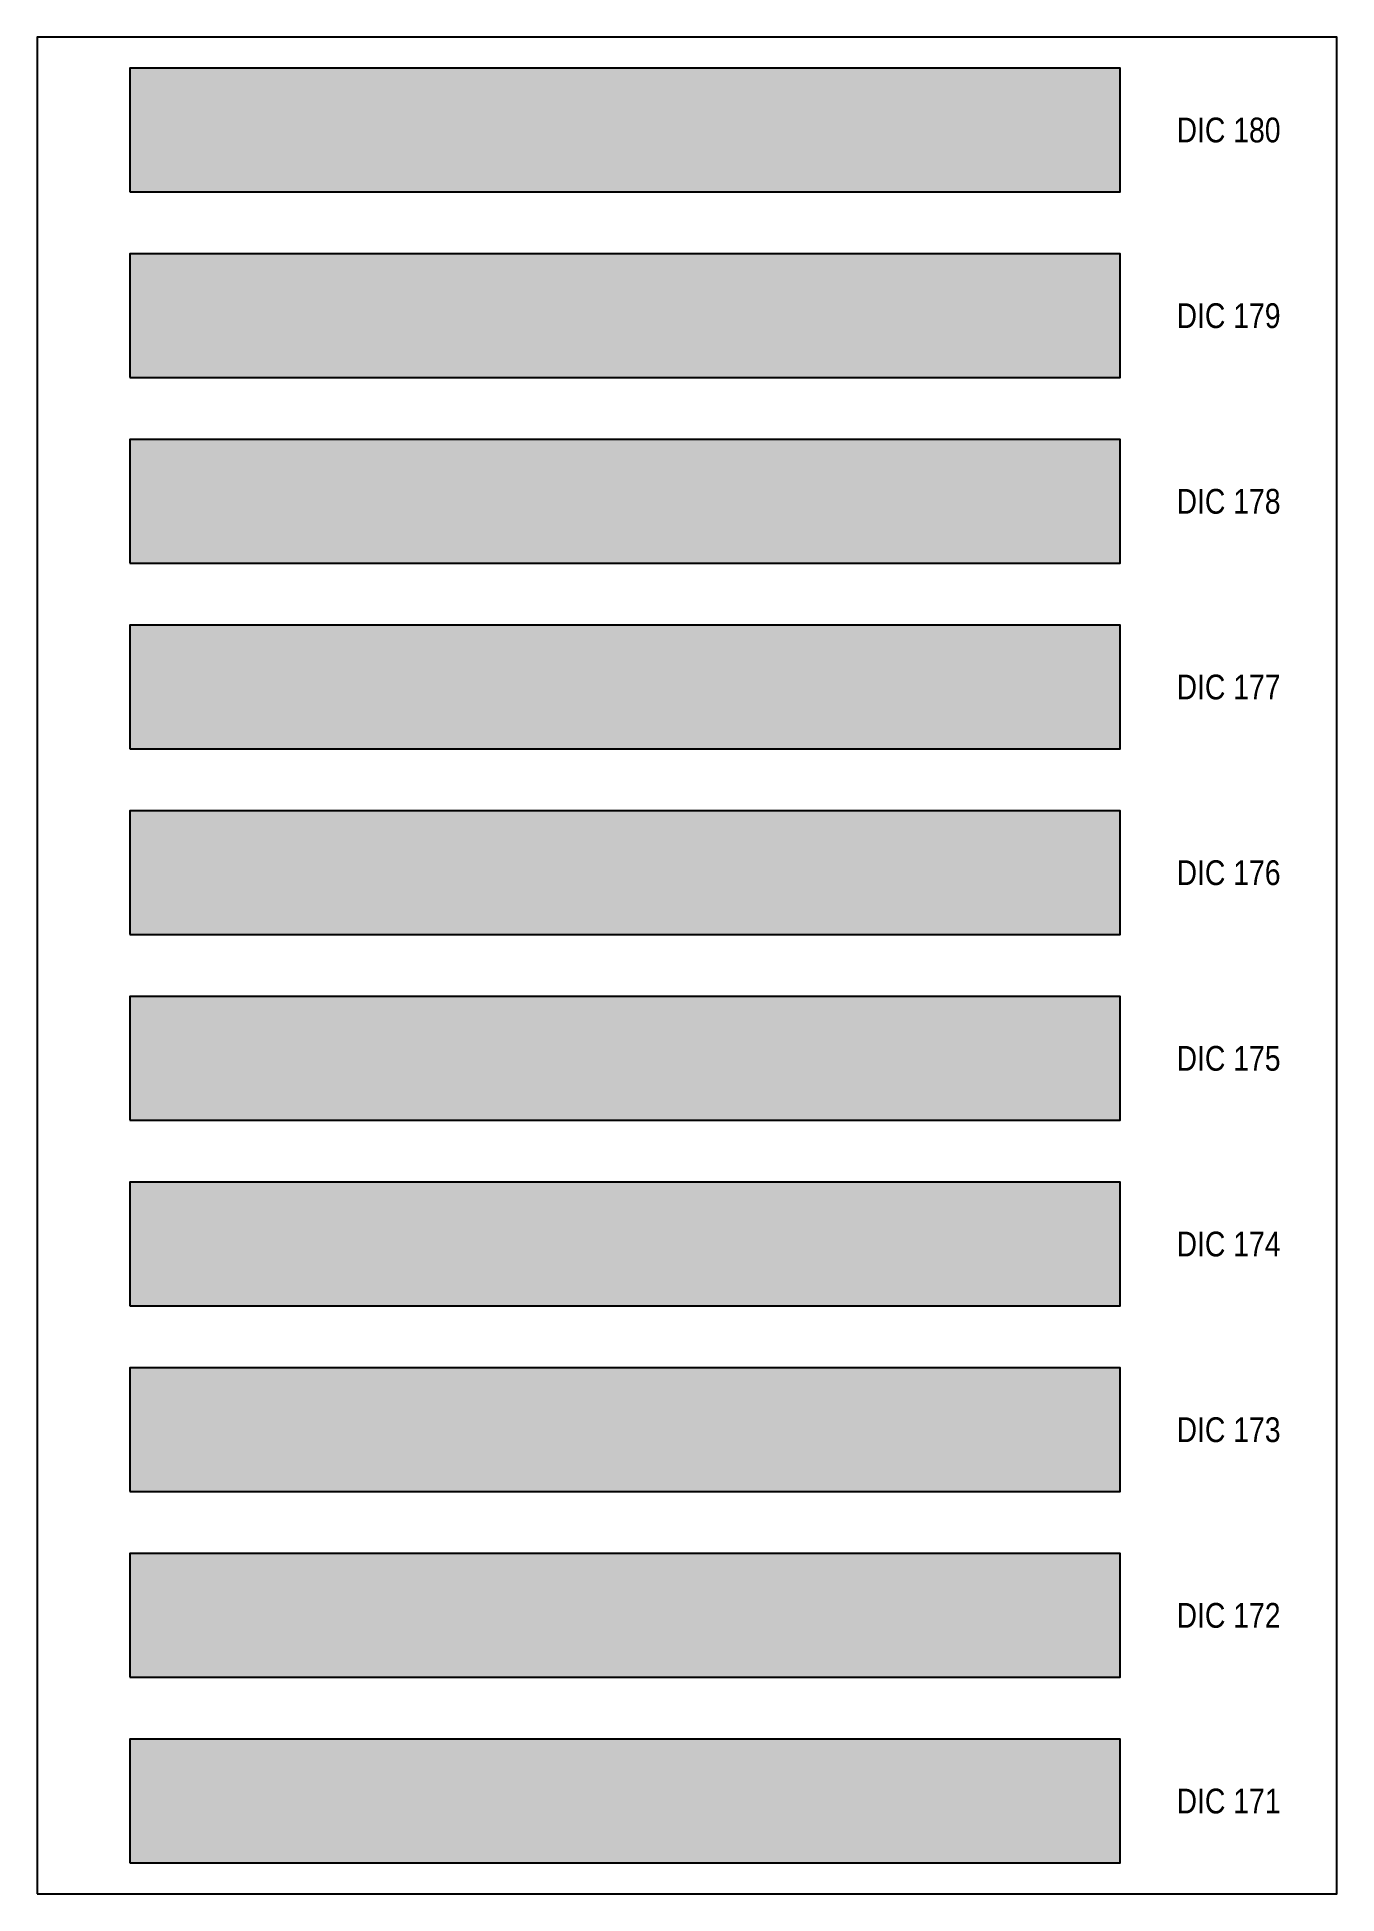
# Model space of a CAD drawing. Header units: millimetres. Extents: x -813692 to 807431, y 0 to 1813163.
# Drawn here: x 0 to 210, y 5100 to 5400 of the extents above; entities that cross this region are included whole.
import ezdxf
from ezdxf.enums import TextEntityAlignment as Align

# ---------------------------------------------------------------- set-up
doc = ezdxf.new("R2010")
doc.units = ezdxf.units.MM
doc.styles.get("Standard").update_dxf_attribs({"font": 'ARIALN.TTF'})

msp = doc.modelspace()

# ---------------------------------------------------------------- texts
at = {"layer": 'Defpoints', "color": 7, "ltscale": 100}
for s, p in [('DIC 180', (192.5, 5385)), ('DIC 180', (192.5, 5385)), ('DIC 179', (192.5, 5355)), ('DIC 179', (192.5, 5355)), ('DIC 178', (192.5, 5325)), ('DIC 178', (192.5, 5325)), ('DIC 177', (192.5, 5295)), ('DIC 177', (192.5, 5295)), ('DIC 176', (192.5, 5265)), ('DIC 176', (192.5, 5265)), ('DIC 175', (192.5, 5235)), ('DIC 175', (192.5, 5235)), ('DIC 174', (192.5, 5205)), ('DIC 174', (192.5, 5205)), ('DIC 173', (192.5, 5175)), ('DIC 173', (192.5, 5175)), ('DIC 172', (192.5, 5145)), ('DIC 172', (192.5, 5145)), ('DIC 171', (192.5, 5115)), ('DIC 171', (192.5, 5115))]:
    msp.add_text(s, height=4, dxfattribs=at).set_placement(p, align=Align.MIDDLE)

# ---------------------------------------------------------------- hatches: boundary and pattern name
at = {"layer": 'Defpoints', "ltscale": 100, "true_color": 0x008fb7}
msp.add_hatch(color=142, dxfattribs=at).paths.add_polyline_path([(15, 5375), (175, 5375), (175, 5395), (15, 5395)])
msp.add_hatch(color=142, dxfattribs=at).paths.add_polyline_path([(15, 5375), (175, 5375), (175, 5395), (15, 5395)])
at = {"layer": 'Defpoints', "ltscale": 100, "true_color": 0x0090ba}
msp.add_hatch(color=142, dxfattribs=at).paths.add_polyline_path([(15, 5345), (175, 5345), (175, 5365), (15, 5365)])
msp.add_hatch(color=142, dxfattribs=at).paths.add_polyline_path([(15, 5345), (175, 5345), (175, 5365), (15, 5365)])
at = {"layer": 'Defpoints', "ltscale": 100, "true_color": 0x0099ad}
msp.add_hatch(color=134, dxfattribs=at).paths.add_polyline_path([(15, 5315), (175, 5315), (175, 5335), (15, 5335)])
msp.add_hatch(color=134, dxfattribs=at).paths.add_polyline_path([(15, 5315), (175, 5315), (175, 5335), (15, 5335)])
at = {"layer": 'Defpoints', "ltscale": 100, "true_color": 0x009ca2}
msp.add_hatch(color=134, dxfattribs=at).paths.add_polyline_path([(15, 5285), (175, 5285), (175, 5305), (15, 5305)])
msp.add_hatch(color=134, dxfattribs=at).paths.add_polyline_path([(15, 5285), (175, 5285), (175, 5305), (15, 5305)])
at = {"layer": 'Defpoints', "ltscale": 100, "true_color": 0x00a197}
msp.add_hatch(color=134, dxfattribs=at).paths.add_polyline_path([(15, 5255), (175, 5255), (175, 5275), (15, 5275)])
msp.add_hatch(color=134, dxfattribs=at).paths.add_polyline_path([(15, 5255), (175, 5255), (175, 5275), (15, 5275)])
at = {"layer": 'Defpoints', "ltscale": 100, "true_color": 0x00a794}
msp.add_hatch(color=134, dxfattribs=at).paths.add_polyline_path([(15, 5225), (175, 5225), (175, 5245), (15, 5245)])
msp.add_hatch(color=134, dxfattribs=at).paths.add_polyline_path([(15, 5225), (175, 5225), (175, 5245), (15, 5245)])
at = {"layer": 'Defpoints', "ltscale": 100, "true_color": 0x00b17b}
msp.add_hatch(color=124, dxfattribs=at).paths.add_polyline_path([(15, 5195), (175, 5195), (175, 5215), (15, 5215)])
msp.add_hatch(color=124, dxfattribs=at).paths.add_polyline_path([(15, 5195), (175, 5195), (175, 5215), (15, 5215)])
at = {"layer": 'Defpoints', "ltscale": 100, "true_color": 0x00a56a}
msp.add_hatch(color=124, dxfattribs=at).paths.add_polyline_path([(15, 5165), (175, 5165), (175, 5185), (15, 5185)])
msp.add_hatch(color=124, dxfattribs=at).paths.add_polyline_path([(15, 5165), (175, 5165), (175, 5185), (15, 5185)])
at = {"layer": 'Defpoints', "ltscale": 100, "true_color": 0x00a945}
msp.add_hatch(color=114, dxfattribs=at).paths.add_polyline_path([(15, 5135), (175, 5135), (175, 5155), (15, 5155)])
msp.add_hatch(color=114, dxfattribs=at).paths.add_polyline_path([(15, 5135), (175, 5135), (175, 5155), (15, 5155)])
at = {"layer": 'Defpoints', "ltscale": 100, "true_color": 0x5bbb24}
msp.add_hatch(color=72, dxfattribs=at).paths.add_polyline_path([(15, 5105), (175, 5105), (175, 5125), (15, 5125)])
msp.add_hatch(color=72, dxfattribs=at).paths.add_polyline_path([(15, 5105), (175, 5105), (175, 5125), (15, 5125)])

# ---------------------------------------------------------------- linework, layer by layer
at = {"layer": 'Defpoints', "color": 7, "ltscale": 100}
msp.add_lwpolyline([(0, 5100), (210, 5100), (210, 5400), (0, 5400)], close=True, dxfattribs=at)
msp.add_lwpolyline([(0, 5100), (210, 5100), (210, 5400), (0, 5400)], close=True, dxfattribs=at)
at = {"layer": 'Defpoints', "color": 142, "ltscale": 100, "true_color": 0x008fb7}
msp.add_lwpolyline([(15, 5375), (175, 5375), (175, 5395), (15, 5395)], close=True, dxfattribs=at)
msp.add_lwpolyline([(15, 5375), (175, 5375), (175, 5395), (15, 5395)], close=True, dxfattribs=at)
at = {"layer": 'Defpoints', "color": 142, "ltscale": 100, "true_color": 0x0090ba}
msp.add_lwpolyline([(15, 5345), (175, 5345), (175, 5365), (15, 5365)], close=True, dxfattribs=at)
msp.add_lwpolyline([(15, 5345), (175, 5345), (175, 5365), (15, 5365)], close=True, dxfattribs=at)
at = {"layer": 'Defpoints', "color": 134, "ltscale": 100, "true_color": 0x0099ad}
msp.add_lwpolyline([(15, 5315), (175, 5315), (175, 5335), (15, 5335)], close=True, dxfattribs=at)
msp.add_lwpolyline([(15, 5315), (175, 5315), (175, 5335), (15, 5335)], close=True, dxfattribs=at)
at = {"layer": 'Defpoints', "color": 134, "ltscale": 100, "true_color": 0x009ca2}
msp.add_lwpolyline([(15, 5285), (175, 5285), (175, 5305), (15, 5305)], close=True, dxfattribs=at)
msp.add_lwpolyline([(15, 5285), (175, 5285), (175, 5305), (15, 5305)], close=True, dxfattribs=at)
at = {"layer": 'Defpoints', "color": 134, "ltscale": 100, "true_color": 0x00a197}
msp.add_lwpolyline([(15, 5255), (175, 5255), (175, 5275), (15, 5275)], close=True, dxfattribs=at)
msp.add_lwpolyline([(15, 5255), (175, 5255), (175, 5275), (15, 5275)], close=True, dxfattribs=at)
at = {"layer": 'Defpoints', "color": 134, "ltscale": 100, "true_color": 0x00a794}
msp.add_lwpolyline([(15, 5225), (175, 5225), (175, 5245), (15, 5245)], close=True, dxfattribs=at)
msp.add_lwpolyline([(15, 5225), (175, 5225), (175, 5245), (15, 5245)], close=True, dxfattribs=at)
at = {"layer": 'Defpoints', "color": 124, "ltscale": 100, "true_color": 0x00b17b}
msp.add_lwpolyline([(15, 5195), (175, 5195), (175, 5215), (15, 5215)], close=True, dxfattribs=at)
msp.add_lwpolyline([(15, 5195), (175, 5195), (175, 5215), (15, 5215)], close=True, dxfattribs=at)
at = {"layer": 'Defpoints', "color": 124, "ltscale": 100, "true_color": 0x00a56a}
msp.add_lwpolyline([(15, 5165), (175, 5165), (175, 5185), (15, 5185)], close=True, dxfattribs=at)
msp.add_lwpolyline([(15, 5165), (175, 5165), (175, 5185), (15, 5185)], close=True, dxfattribs=at)
at = {"layer": 'Defpoints', "color": 114, "ltscale": 100, "true_color": 0x00a945}
msp.add_lwpolyline([(15, 5135), (175, 5135), (175, 5155), (15, 5155)], close=True, dxfattribs=at)
msp.add_lwpolyline([(15, 5135), (175, 5135), (175, 5155), (15, 5155)], close=True, dxfattribs=at)
at = {"layer": 'Defpoints', "color": 72, "ltscale": 100, "true_color": 0x5bbb24}
msp.add_lwpolyline([(15, 5105), (175, 5105), (175, 5125), (15, 5125)], close=True, dxfattribs=at)
msp.add_lwpolyline([(15, 5105), (175, 5105), (175, 5125), (15, 5125)], close=True, dxfattribs=at)

msp.set_redraw_order([(e.dxf.handle, doc.entitydb.next_handle()) for e in msp.query("TEXT MTEXT ATTDEF DIMENSION ARC_DIMENSION")])  # texts and dimensions are drawn at this point

doc.saveas('drawing.dxf')
